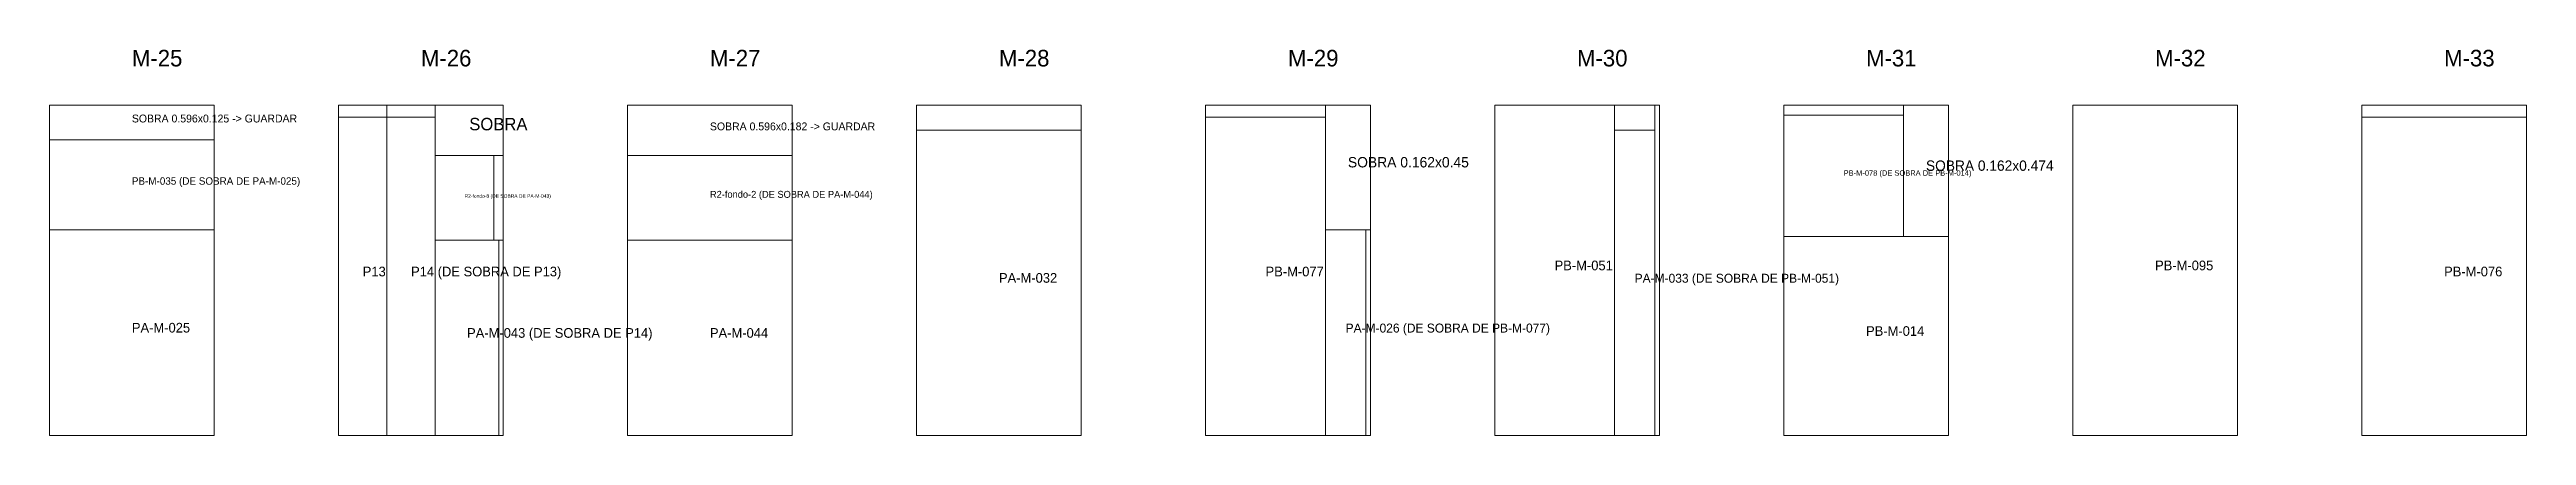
# Model space of a CAD drawing. Header units: metres. Extents: x 316.3 to 398.7, y -184.6 to -119.2.
# Drawn here: x 318.55 to 327.51, y -137.86 to -136.47 of the extents above; entities that cross this region are included whole.
import ezdxf

# ---------------------------------------------------------------- set-up
doc = ezdxf.new("R2010")
doc.units = ezdxf.units.M
for name, color, linetype, lineweight, plot in [('PLAN-CORTE-DESPERDICIO', 1, 'Continuous', 0, False), ('PLAN-CORTE-PIEZAS-A-ABRIR', 7, 'Continuous', 0, False), ('PLAN-CORTE-RECORTES', 3, 'Continuous', 0, False), ('PLAN-CORTE-SOBRANTES', 2, 'Continuous', 0, False), ('PLAN-CORTE-TEXTOS', 5, 'Continuous', 0, False)]:
    doc.layers.add(name, color=color, linetype=linetype, lineweight=lineweight, plot=plot)

msp = doc.modelspace()

# ---------------------------------------------------------------- texts
at = {"layer": 'PLAN-CORTE-TEXTOS'}
for s, height, p in [('M-25', 0.06, (318.8487, -136.5278)), ('M-26', 0.06, (319.8947, -136.5278)), ('M-27', 0.06, (320.9407, -136.5278)), ('M-28', 0.06, (321.9867, -136.5278)), ('M-29', 0.06, (323.0327, -136.5278)), ('M-30', 0.06, (324.0787, -136.5278)), ('M-31', 0.06, (325.1247, -136.5278)), ('M-32', 0.06, (326.1707, -136.5278)), ('M-33', 0.06, (327.2167, -136.5278)), ('SOBRA 0.596x0.125 -> GUARDAR', 0.028381, (318.8487, -136.7303)), ('SOBRA', 0.045, (320.0697, -136.7588)), ('SOBRA 0.596x0.182 -> GUARDAR', 0.028381, (320.9407, -136.7588)), ('SOBRA 0.162x0.45', 0.037517, (323.2495, -136.8929)), ('SOBRA 0.162x0.474', 0.0372, (325.3415, -136.905)), ('PB-M-035 (DE SOBRA DE PA-M-025)', 0.026703, (318.8487, -136.9554)), ('PB-M-078 (DE SOBRA DE PB-M-014)', 0.019637, (325.0435, -136.9229)), ('R2-fondo-8 (DE SOBRA DE PA-M-043)', 0.012879, (320.0527, -137.0028)), ('R2-fondo-2 (DE SOBRA DE PA-M-044)', 0.025084, (320.9407, -137.0028)), ('PB-M-051', 0.035, (323.9975, -137.2648)), ('PB-M-095', 0.035, (326.1707, -137.2648)), ('P13', 0.035, (319.6842, -137.2868)), ('P14 (DE SOBRA DE P13)', 0.035, (319.8592, -137.2868)), ('PA-M-032', 0.035, (321.9867, -137.3098)), ('PB-M-077', 0.035, (322.9515, -137.2868)), ('PA-M-033 (DE SOBRA DE PB-M-051)', 0.032422, (324.2872, -137.3098)), ('PB-M-076', 0.035, (327.2167, -137.2868)), ('PA-M-025', 0.035, (318.8487, -137.4899)), ('PA-M-043 (DE SOBRA DE P14)', 0.035, (320.0618, -137.5088)), ('PA-M-044', 0.035, (320.9407, -137.5088)), ('PA-M-026 (DE SOBRA DE PB-M-077)', 0.032422, (323.2412, -137.4899)), ('PB-M-014', 0.035, (325.1247, -137.5019))]:
    msp.add_text(s, height=height, dxfattribs=at).set_placement(p)

# ---------------------------------------------------------------- linework, layer by layer
at = {"layer": 'PLAN-CORTE-DESPERDICIO'}
for points in [[(319.5967, -136.7118), (319.7717, -136.7118), (319.7717, -136.6678), (319.5967, -136.6678)], [(319.7717, -136.7118), (319.9467, -136.7118), (319.9467, -136.6678), (319.7717, -136.6678)], [(321.6887, -136.7578), (322.2847, -136.7578), (322.2847, -136.6678), (321.6887, -136.6678)], [(322.7347, -136.7118), (323.1683, -136.7118), (323.1683, -136.6678), (322.7347, -136.6678)], [(324.2143, -136.7578), (324.3602, -136.7578), (324.3602, -136.6678), (324.2143, -136.6678)], [(324.3602, -137.8618), (324.3767, -137.8618), (324.3767, -136.6678), (324.3602, -136.6678)], [(324.8267, -136.7038), (325.2603, -136.7038), (325.2603, -136.6678), (324.8267, -136.6678)], [(326.9187, -136.7118), (327.5147, -136.7118), (327.5147, -136.6678), (326.9187, -136.6678)], [(320.1587, -137.1558), (320.1927, -137.1558), (320.1927, -136.8498), (320.1587, -136.8498)], [(323.3142, -137.8618), (323.3307, -137.8618), (323.3307, -137.118), (323.3142, -137.118)], [(320.1768, -137.8618), (320.1927, -137.8618), (320.1927, -137.1558), (320.1768, -137.1558)]]:
    msp.add_lwpolyline(points, close=True, dxfattribs=at)
at = {"layer": 'PLAN-CORTE-PIEZAS-A-ABRIR'}
for points in [[(318.5507, -137.8618), (319.1467, -137.8618), (319.1467, -136.6678), (318.5507, -136.6678)], [(319.5967, -137.8618), (320.1927, -137.8618), (320.1927, -136.6678), (319.5967, -136.6678)], [(320.6427, -137.8618), (321.2387, -137.8618), (321.2387, -136.6678), (320.6427, -136.6678)], [(321.6887, -137.8618), (322.2847, -137.8618), (322.2847, -136.6678), (321.6887, -136.6678)], [(322.7347, -137.8618), (323.3307, -137.8618), (323.3307, -136.6678), (322.7347, -136.6678)], [(323.7807, -137.8618), (324.3767, -137.8618), (324.3767, -136.6678), (323.7807, -136.6678)], [(324.8267, -137.8618), (325.4227, -137.8618), (325.4227, -136.6678), (324.8267, -136.6678)], [(325.8727, -137.8618), (326.4687, -137.8618), (326.4687, -136.6678), (325.8727, -136.6678)], [(326.9187, -137.8618), (327.5147, -137.8618), (327.5147, -136.6678), (326.9187, -136.6678)]]:
    msp.add_lwpolyline(points, close=True, dxfattribs=at)
at = {"layer": 'PLAN-CORTE-RECORTES'}
for points in [[(323.7807, -137.8618), (324.2143, -137.8618), (324.2143, -136.6678), (323.7807, -136.6678)], [(325.8727, -137.8618), (326.4687, -137.8618), (326.4687, -136.6678), (325.8727, -136.6678)], [(319.5967, -137.8618), (319.7717, -137.8618), (319.7717, -136.7118), (319.5967, -136.7118)], [(319.7717, -137.8618), (319.9467, -137.8618), (319.9467, -136.7118), (319.7717, -136.7118)], [(321.6887, -137.8618), (322.2847, -137.8618), (322.2847, -136.7578), (321.6887, -136.7578)], [(322.7347, -137.8618), (323.1683, -137.8618), (323.1683, -136.7118), (322.7347, -136.7118)], [(324.2143, -137.8618), (324.3602, -137.8618), (324.3602, -136.7578), (324.2143, -136.7578)], [(324.8267, -137.1421), (325.2603, -137.1421), (325.2603, -136.7038), (324.8267, -136.7038)], [(326.9187, -137.8618), (327.5147, -137.8618), (327.5147, -136.7118), (326.9187, -136.7118)], [(318.5507, -137.118), (319.1467, -137.118), (319.1467, -136.7927), (318.5507, -136.7927)], [(319.9467, -137.1558), (320.1587, -137.1558), (320.1587, -136.8498), (319.9467, -136.8498)], [(320.6427, -137.1558), (321.2387, -137.1558), (321.2387, -136.8498), (320.6427, -136.8498)], [(318.5507, -137.8618), (319.1467, -137.8618), (319.1467, -137.118), (318.5507, -137.118)], [(323.1683, -137.8618), (323.3142, -137.8618), (323.3142, -137.118), (323.1683, -137.118)], [(324.8267, -137.8618), (325.4227, -137.8618), (325.4227, -137.1421), (324.8267, -137.1421)], [(319.9467, -137.8618), (320.1768, -137.8618), (320.1768, -137.1558), (319.9467, -137.1558)], [(320.6427, -137.8618), (321.2387, -137.8618), (321.2387, -137.1558), (320.6427, -137.1558)]]:
    msp.add_lwpolyline(points, close=True, dxfattribs=at)
at = {"layer": 'PLAN-CORTE-SOBRANTES'}
for points in [[(318.5507, -136.7927), (319.1467, -136.7927), (319.1467, -136.6678), (318.5507, -136.6678)], [(319.9467, -136.8498), (320.1927, -136.8498), (320.1927, -136.6678), (319.9467, -136.6678)], [(320.6427, -136.8498), (321.2387, -136.8498), (321.2387, -136.6678), (320.6427, -136.6678)], [(323.1683, -137.118), (323.3307, -137.118), (323.3307, -136.6678), (323.1683, -136.6678)], [(325.2603, -137.1421), (325.4227, -137.1421), (325.4227, -136.6678), (325.2603, -136.6678)]]:
    msp.add_lwpolyline(points, close=True, dxfattribs=at)

msp.set_redraw_order([(e.dxf.handle, doc.entitydb.next_handle()) for e in msp.query("TEXT MTEXT ATTDEF DIMENSION ARC_DIMENSION")])  # texts and dimensions are drawn at this point

doc.saveas('drawing.dxf')
